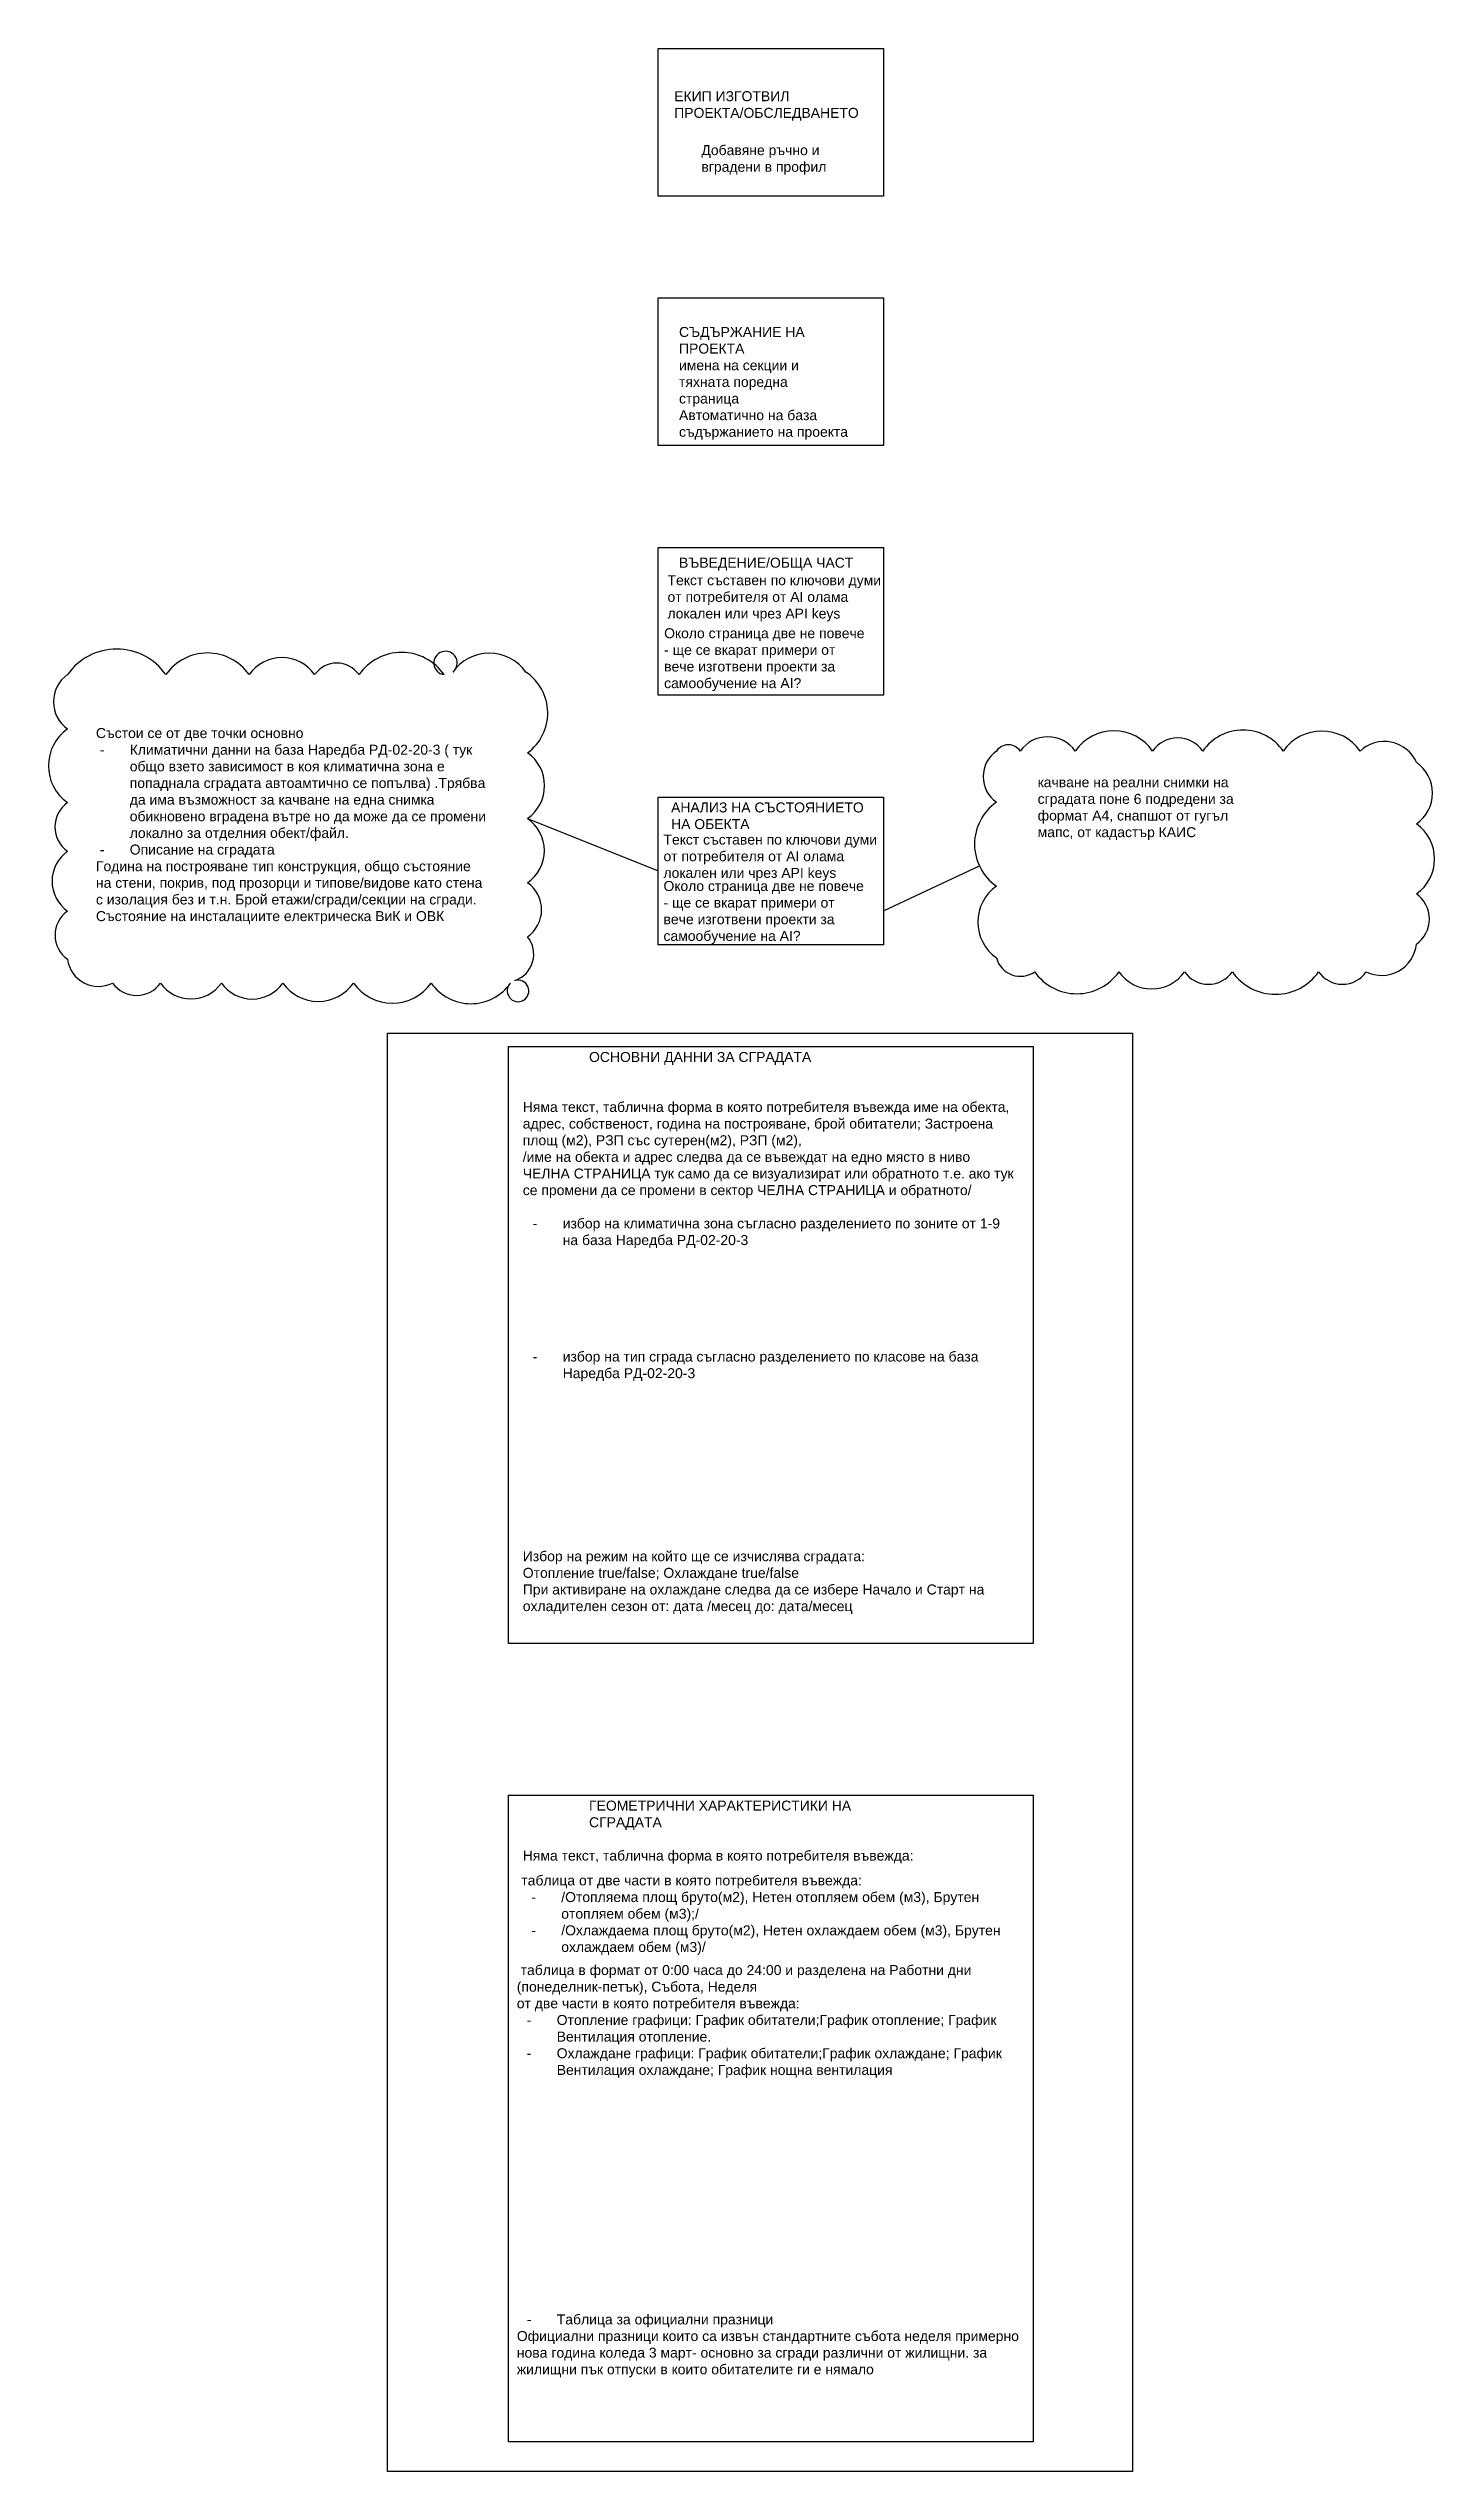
# Model space of a CAD drawing. Header units: inches. Extents: x -17 to 64, y -322 to 26.
# Drawn here: x 1.47 to 29.24, y -40.3 to 8.25 of the extents above; entities that cross this region are included whole.
import ezdxf

# ---------------------------------------------------------------- set-up
doc = ezdxf.new("R2010")
doc.units = ezdxf.units.IN
doc.header["$MEASUREMENT"] = 0
doc.styles.get("Standard").update_dxf_attribs({"font": 'arial.ttf'})

msp = doc.modelspace()

# ---------------------------------------------------------------- texts
at = {"char_height": 0.2, "attachment_point": 1}
for s, width, heights, insert in [('ЕКИП ИЗГОТВИЛ ПРОЕКТА/ОБСЛЕДВАНЕТО', 4.47424, [0], (14.006, 7.39)), ('Добавяне ръчно и вградени в профил', 3.4393, [0], (14.551, 6.309)), ('СЪДЪРЖАНИЕ НА ПРОЕКТА  \\Pимена на секции и тяхната поредна страница \\PАвтоматично на база съдържанието на проекта', 3.4393, [0], (14.102, 2.666)), ('Текст съставен по ключови думи от потребителя от AI олама локален или чрез API keys', 4.3271, [0], (13.872, -2.308)), ('ВЪВЕДЕНИЕ/ОБЩА ЧАСТ', 4.12234, [0], (14.102, -1.957)), ('Около страница две не повече - ще се вкарат примери от вече изготвени проекти за самообучение на AI?', 4.09791, [0], (13.804, -3.37)), ('Състои се от две точки основно\\P\\pxi-3,l3.38813,t3.38813;-^IКлиматични данни на база Наредба РД-02-20-3 ( тук общо взето зависимост в коя климатична зона е попаднала сградата автоамтично се попълва) .Трябва да има възможност за качване на една снимка обикновено вградена вътре но да може да се промени локално за отделния обект/файл.\\P-^IОписание на сградата\\P\\pi0,l0,tz;Година на построяване тип конструкция, общо състояние на стени, покрив, под прозорци и типове/видове като стена с изолация без и т.н. Брой етажи/сгради/секции на сгради. Състояние на инсталациите електрическа ВиК и ОВК', 7.82336, [0], (2.417, -5.371)), ('качване на реални снимки на сградата поне 6 подредени за формат А4, снапшот от гугъл мапс, от кадастър КАИС', 4.3271, [0], (21.289, -6.356)), ('АНАЛИЗ НА СЪСТОЯНИЕТО НА ОБЕКТА', 4.12234, [0], (13.943, -6.861)), ('Текст съставен по ключови думи от потребителя от AI олама локален или чрез API keys', 4.3271, [0], (13.791, -7.505)), ('Около страница две не повече - ще се вкарат примери от вече изготвени проекти за самообучение на AI?', 4.09791, [0], (13.791, -8.435)), ('ОСНОВНИ ДАННИ ЗА СГРАДАТА', 5.43682, [0], (12.299, -11.861)), ('Няма текст, таблична форма в която потребителя въвежда име на обекта, адрес, собственост, година на построяване, брой обитатели; Застроена площ (м2), РЗП със сутерен(м2), РЗП (м2),\\P/име на обекта и адрес следва да се въвеждат на едно място в ниво ЧЕЛНА СТРАНИЦА тук само да се визуализират или обратното т.е. ако тук се промени да се промени в сектор ЧЕЛНА СТРАНИЦА и обратното/\\P\\P\\pxi-3,l4,t4;-^Iизбор на климатична зона съгласно разделението по зоните от 1-9 на база Наредба РД-02-20-3\\P\\pi0,l0,tz;\\P\\P\\P\\P\\P\\P\\pi-3,l4,t4;-^Iизбор на тип сграда съгласно разделението по класове на база Наредба РД-02-20-3\\P\\pi0,l0,tz;\\P\\P\\P\\P\\P\\P\\P\\P\\P\\PИзбор на режим на който ще се изчислява сградата:\\PОтопление true/false; Охлаждане true/false\\PПри активиране на охлаждане следва да се избере Начало и Старт на охладителен сезон от: дата /месец до: дата/месец', 9.91938, [0], (10.971, -12.862)), ('ГЕОМЕТРИЧНИ ХАРАКТЕРИСТИКИ НА СГРАДАТА', 5.43682, [0], (12.299, -26.861)), ('Няма текст, таблична форма в която потребителя въвежда:', 10.51575, [1.33], (10.971, -27.862)), ('таблица от две части в която потребителя въвежда:\\P\\pxi-3,l4,t4;-^I/Отопляема площ бруто(м2), Нетен отопляем обем (м3), Брутен отопляем обем (м3);/\\P-^I/Охлаждаема площ бруто(м2), Нетен охлаждаем обем (м3), Брутен охлаждаем обем (м3)/', 9.89447, [0], (10.942, -28.36)), (' таблица в формат от 0:00 часа до 24:00 и разделена на Работни дни (понеделник-петък), Събота, Неделя\\Pот две части в която потребителя въвежда:\\P\\pxi-3,l4,t4;-^IОтопление графици: График обитатели;График отопление; График Вентилация отопление. \\P-^IОхлаждане графици: График обитатели;График охлаждане; График Вентилация охлаждане; График нощна вентилация', 10.51575, [0], (10.851, -30.156)), ('\\pxi-3,l4,t4;-^IТаблица за официални празници \\P\\pi0,l0,tz;Официални празници които са извън стандартните събота неделя примерно нова година коледа 3 март- основно за сгради различни от жилищни. за жилищни пък отпуски в които обитателите ги е нямало', 10.51575, [0], (10.852, -37.156))]:
    msp.add_mtext_dynamic_manual_height_columns(s, width=width, gutter_width=1, heights=heights, dxfattribs=dict(at, insert=insert))

# ---------------------------------------------------------------- linework, layer by layer
for points in [[(13.684, 8.247), (18.2, 8.247), (18.2, 5.288), (13.684, 5.288)], [(13.684, 3.247), (18.2, 3.247), (18.2, 0.288), (13.684, 0.288)], [(13.684, -1.753), (18.2, -1.753), (18.2, -4.712), (13.684, -4.712)], [(13.684, -6.753), (18.2, -6.753), (18.2, -9.712), (13.684, -9.712)], [(8.259, -11.482), (23.188, -11.482), (23.188, -40.304), (8.259, -40.304)], [(10.684, -11.753), (21.2, -11.753), (21.2, -23.712), (10.684, -23.712)], [(10.684, -26.753), (21.2, -26.753), (21.2, -39.712), (10.684, -39.712)]]:
    msp.add_lwpolyline(points, close=True)
for points in [[(1.849, -4.3, 0.520567), (1.849, -5.389, 0.520567), (1.849, -6.865, 0.520567), (1.849, -7.839, 0.520567), (1.849, -9.038, 0.520567), (1.849, -10.004, 0.520567), (2.752, -10.479, 0.520567), (3.711, -10.479, 0.520567), (4.932, -10.479, 0.520567), (6.164, -10.479, 0.520567), (7.579, -10.479, 0.520567), (9.136, -10.479, 0.520567), (10.728, -10.479, 8.78773), (10.812, -10.43, 0.520567), (11.067, -9.551, 0.520567), (11.067, -8.471, 0.520567), (11.067, -7.18, 0.520567), (11.067, -5.867, 0.520567), (11.034, -4.251, 0.520567), (9.567, -4.251, 5.082019), (9.396, -4.3, 0.520567), (7.689, -4.3, 0.520567), (6.8, -4.3, 0.520567), (5.487, -4.3, 0.520567), (3.818, -4.3, 0.520567)], [(20.463, -5.831, 0.520567), (20.463, -6.855, 0.520567), (20.463, -8.538, 0.520567), (20.463, -9.975, 0.520567), (21.23, -10.255, 0.520567), (22.917, -10.255, 0.520567), (24.233, -10.255, 0.520567), (25.191, -10.255, 0.520567), (26.92, -10.255, 0.520567), (27.875, -10.255, 0.520567), (28.879, -9.699, 0.520567), (28.879, -8.693, 0.520567), (28.879, -7.292, 0.520567), (28.879, -6.056, 0.520567), (27.753, -5.831, 0.520567), (26.211, -5.831, 0.520567), (24.598, -5.831, 0.520567), (23.593, -5.831, 0.520567), (22.042, -5.831, 0.520567), (20.942, -5.831, 0.520567)]]:
    msp.add_lwpolyline(points, format="xyb", close=True)
for points in [[(11.067, -7.18), (13.684, -8.233)], [(18.2, -9.03), (20.121, -8.132)]]:
    msp.add_lwpolyline(points)

msp.set_redraw_order([(e.dxf.handle, doc.entitydb.next_handle()) for e in msp.query("TEXT MTEXT ATTDEF DIMENSION ARC_DIMENSION")])  # texts and dimensions are drawn at this point

doc.saveas('drawing.dxf')
